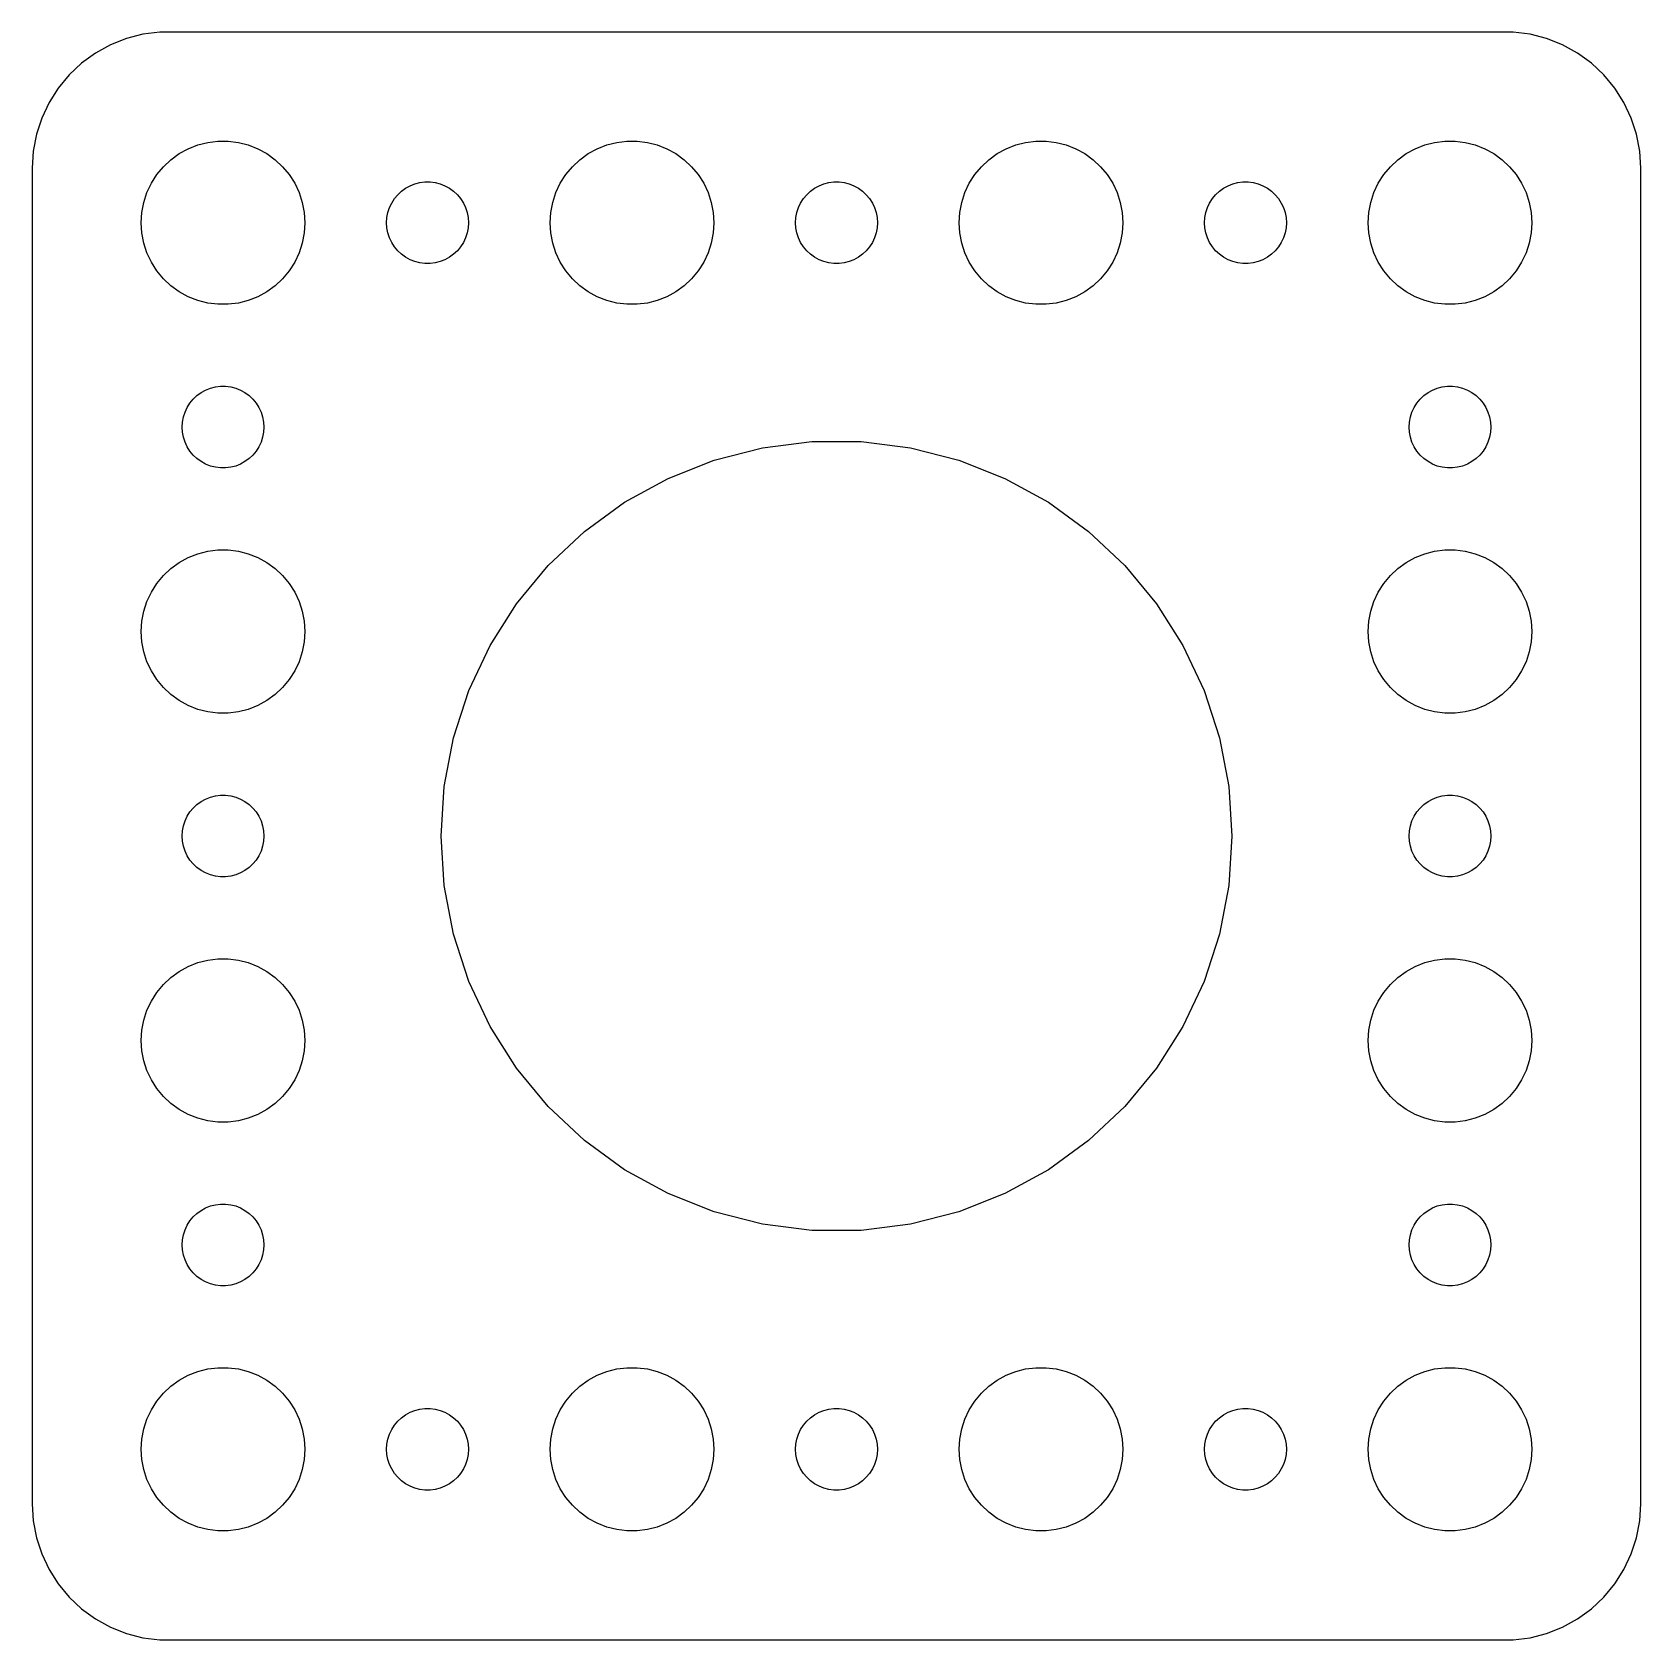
# Model space of a CAD drawing. Header units: metres. Extents: x -29.5 to 29.5, y -29.5 to 29.5.
import ezdxf

# ---------------------------------------------------------------- set-up
doc = ezdxf.new("R2010")
doc.units = ezdxf.units.M

msp = doc.modelspace()

# ---------------------------------------------------------------- linework, layer by layer
for p, q in [((-26.6289, 29.0241), (-27.1791, 28.7216)), ((-26.0451, 29.2553), (-26.6289, 29.0241)), ((-25.4369, 29.4114), (-26.0451, 29.2553)), ((-24.8139, 29.4901), (-25.4369, 29.4114)), ((24.8139, 29.4901), (-24.8139, 29.4901)), ((25.4369, 29.4114), (24.8139, 29.4901)), ((26.0451, 29.2553), (25.4369, 29.4114)), ((26.6289, 29.0241), (26.0451, 29.2553)), ((27.1791, 28.7216), (26.6289, 29.0241)), ((-27.6871, 28.3526), (-28.1448, 27.9227)), ((-27.1791, 28.7216), (-27.6871, 28.3526)), ((27.6871, 28.3526), (27.1791, 28.7216)), ((28.1448, 27.9227), (27.6871, 28.3526)), ((-28.1448, 27.9227), (-28.5451, 27.4389)), ((28.5451, 27.4389), (28.1448, 27.9227)), ((-28.5451, 27.4389), (-28.8815, 26.9088)), ((28.8815, 26.9088), (28.5451, 27.4389)), ((-28.8815, 26.9088), (-29.1489, 26.3406)), ((29.1489, 26.3406), (28.8815, 26.9088)), ((-29.1489, 26.3406), (-29.3429, 25.7434)), ((29.3429, 25.7434), (29.1489, 26.3406)), ((-29.3429, 25.7434), (-29.4606, 25.1267)), ((-23.427, 25.3532), (-23.0621, 25.4469)), ((-23.0621, 25.4469), (-22.6884, 25.4941)), ((-22.6884, 25.4941), (-22.3116, 25.4941)), ((-22.3116, 25.4941), (-21.9379, 25.4469)), ((-21.9379, 25.4469), (-21.5729, 25.3532)), ((-8.42705, 25.3532), (-8.06213, 25.4469)), ((-8.06213, 25.4469), (-7.68837, 25.4941)), ((-7.68837, 25.4941), (-7.31161, 25.4941)), ((-7.31161, 25.4941), (-6.93785, 25.4469)), ((-6.93785, 25.4469), (-6.57294, 25.3532)), ((6.57294, 25.3532), (6.93785, 25.4469)), ((6.93785, 25.4469), (7.31161, 25.4941)), ((7.31161, 25.4941), (7.68837, 25.4941)), ((7.68837, 25.4941), (8.06213, 25.4469)), ((8.06213, 25.4469), (8.42705, 25.3532)), ((21.5729, 25.3532), (21.9379, 25.4469)), ((21.9379, 25.4469), (22.3116, 25.4941)), ((22.3116, 25.4941), (22.6884, 25.4941)), ((22.6884, 25.4941), (23.0621, 25.4469)), ((23.0621, 25.4469), (23.427, 25.3532)), ((29.4606, 25.1267), (29.3429, 25.7434)), ((-29.4606, 25.1267), (-29.5, 24.5)), ((-24.6869, 24.5536), (-24.4123, 24.8115)), ((-24.4123, 24.8115), (-24.1075, 25.033)), ((-24.1075, 25.033), (-23.7773, 25.2145)), ((-23.7773, 25.2145), (-23.427, 25.3532)), ((-21.5729, 25.3532), (-21.2227, 25.2145)), ((-21.2227, 25.2145), (-20.8925, 25.033)), ((-20.8925, 25.033), (-20.5877, 24.8115)), ((-20.5877, 24.8115), (-20.3131, 24.5536)), ((-9.6869, 24.5536), (-9.41226, 24.8115)), ((-9.41226, 24.8115), (-9.10747, 25.033)), ((-9.10747, 25.033), (-8.77733, 25.2145)), ((-8.77733, 25.2145), (-8.42705, 25.3532)), ((-6.57294, 25.3532), (-6.22266, 25.2145)), ((-6.22266, 25.2145), (-5.89252, 25.033)), ((-5.89252, 25.033), (-5.58772, 24.8115)), ((-5.58772, 24.8115), (-5.31308, 24.5536)), ((5.31308, 24.5536), (5.58772, 24.8115)), ((5.58772, 24.8115), (5.89252, 25.033)), ((5.89252, 25.033), (6.22266, 25.2145)), ((6.22266, 25.2145), (6.57294, 25.3532)), ((8.42705, 25.3532), (8.77733, 25.2145)), ((8.77733, 25.2145), (9.10747, 25.033)), ((9.10747, 25.033), (9.41226, 24.8115)), ((9.41226, 24.8115), (9.6869, 24.5536)), ((20.3131, 24.5536), (20.5877, 24.8115)), ((20.5877, 24.8115), (20.8925, 25.033)), ((20.8925, 25.033), (21.2227, 25.2145)), ((21.2227, 25.2145), (21.5729, 25.3532)), ((23.427, 25.3532), (23.7773, 25.2145)), ((23.7773, 25.2145), (24.1075, 25.033)), ((24.1075, 25.033), (24.4123, 24.8115)), ((24.4123, 24.8115), (24.6869, 24.5536)), ((29.5, 24.5), (29.4606, 25.1267)), ((-29.5, 24.5), (-29.5, -24.5)), ((-25.1289, 23.9453), (-24.927, 24.2634)), ((-24.927, 24.2634), (-24.6869, 24.5536)), ((-20.3131, 24.5536), (-20.0729, 24.2634)), ((-20.0729, 24.2634), (-19.8711, 23.9453)), ((-10.1289, 23.9453), (-9.92705, 24.2634)), ((-9.92705, 24.2634), (-9.6869, 24.5536)), ((-5.31308, 24.5536), (-5.07294, 24.2634)), ((-5.07294, 24.2634), (-4.87108, 23.9453)), ((4.87108, 23.9453), (5.07294, 24.2634)), ((5.07294, 24.2634), (5.31308, 24.5536)), ((9.6869, 24.5536), (9.92705, 24.2634)), ((9.92705, 24.2634), (10.1289, 23.9453)), ((19.8711, 23.9453), (20.0729, 24.2634)), ((20.0729, 24.2634), (20.3131, 24.5536)), ((24.6869, 24.5536), (24.927, 24.2634)), ((24.927, 24.2634), (25.1289, 23.9453)), ((29.5, -24.5), (29.5, 24.5)), ((-25.4057, 23.2461), (-25.2893, 23.6044)), ((-25.2893, 23.6044), (-25.1289, 23.9453)), ((-19.8711, 23.9453), (-19.7107, 23.6044)), ((-19.7107, 23.6044), (-19.5942, 23.2461)), ((-16.0934, 23.5268), (-15.9561, 23.6558)), ((-15.9561, 23.6558), (-15.8037, 23.7665)), ((-15.8037, 23.7665), (-15.6387, 23.8572)), ((-15.6387, 23.8572), (-15.4635, 23.9266)), ((-15.4635, 23.9266), (-15.2811, 23.9734)), ((-15.2811, 23.9734), (-15.0942, 23.997)), ((-15.0942, 23.997), (-14.9058, 23.997)), ((-14.9058, 23.997), (-14.7189, 23.9734)), ((-14.7189, 23.9734), (-14.5365, 23.9266)), ((-14.5365, 23.9266), (-14.3613, 23.8572)), ((-14.3613, 23.8572), (-14.1963, 23.7665)), ((-14.1963, 23.7665), (-14.0439, 23.6558)), ((-14.0439, 23.6558), (-13.9065, 23.5268)), ((-10.4057, 23.2461), (-10.2893, 23.6044)), ((-10.2893, 23.6044), (-10.1289, 23.9453)), ((-4.87108, 23.9453), (-4.71066, 23.6044)), ((-4.71066, 23.6044), (-4.59424, 23.2461)), ((-1.09344, 23.5268), (-0.956131, 23.6558)), ((-0.956131, 23.6558), (-0.803726, 23.7665)), ((-0.803726, 23.7665), (-0.638657, 23.8572)), ((-0.638657, 23.8572), (-0.463516, 23.9266)), ((-0.463516, 23.9266), (-0.281067, 23.9734)), ((-0.281067, 23.9734), (-0.094177, 23.997)), ((-0.094177, 23.997), (0.094177, 23.997)), ((0.094177, 23.997), (0.281067, 23.9734)), ((0.281067, 23.9734), (0.463516, 23.9266)), ((0.463516, 23.9266), (0.638657, 23.8572)), ((0.638657, 23.8572), (0.803726, 23.7665)), ((0.803726, 23.7665), (0.956131, 23.6558)), ((0.956131, 23.6558), (1.09344, 23.5268)), ((4.59424, 23.2461), (4.71066, 23.6044)), ((4.71066, 23.6044), (4.87108, 23.9453)), ((10.1289, 23.9453), (10.2893, 23.6044)), ((10.2893, 23.6044), (10.4057, 23.2461)), ((13.9065, 23.5268), (14.0439, 23.6558)), ((14.0439, 23.6558), (14.1963, 23.7665)), ((14.1963, 23.7665), (14.3613, 23.8572)), ((14.3613, 23.8572), (14.5365, 23.9266)), ((14.5365, 23.9266), (14.7189, 23.9734)), ((14.7189, 23.9734), (14.9058, 23.997)), ((14.9058, 23.997), (15.0942, 23.997)), ((15.0942, 23.997), (15.2811, 23.9734)), ((15.2811, 23.9734), (15.4635, 23.9266)), ((15.4635, 23.9266), (15.6387, 23.8572)), ((15.6387, 23.8572), (15.8037, 23.7665)), ((15.8037, 23.7665), (15.9561, 23.6558)), ((15.9561, 23.6558), (16.0934, 23.5268)), ((19.5942, 23.2461), (19.7107, 23.6044)), ((19.7107, 23.6044), (19.8711, 23.9453)), ((25.1289, 23.9453), (25.2893, 23.6044)), ((25.2893, 23.6044), (25.4057, 23.2461)), ((-25.4763, 22.876), (-25.4057, 23.2461)), ((-19.5942, 23.2461), (-19.5237, 22.876)), ((-16.4529, 22.873), (-16.3947, 23.0522)), ((-16.3947, 23.0522), (-16.3145, 23.2226)), ((-16.3145, 23.2226), (-16.2135, 23.3817)), ((-16.2135, 23.3817), (-16.0934, 23.5268)), ((-13.9065, 23.5268), (-13.7865, 23.3817)), ((-13.7865, 23.3817), (-13.6855, 23.2226)), ((-13.6855, 23.2226), (-13.6053, 23.0522)), ((-13.6053, 23.0522), (-13.5471, 22.873)), ((-10.4763, 22.876), (-10.4057, 23.2461)), ((-4.59424, 23.2461), (-4.52365, 22.876)), ((-1.45287, 22.873), (-1.39465, 23.0522)), ((-1.39465, 23.0522), (-1.31445, 23.2226)), ((-1.31445, 23.2226), (-1.21352, 23.3817)), ((-1.21352, 23.3817), (-1.09344, 23.5268)), ((1.09344, 23.5268), (1.21352, 23.3817)), ((1.21352, 23.3817), (1.31445, 23.2226)), ((1.31445, 23.2226), (1.39465, 23.0522)), ((1.39465, 23.0522), (1.45287, 22.873)), ((4.52365, 22.876), (4.59424, 23.2461)), ((10.4057, 23.2461), (10.4763, 22.876)), ((13.5471, 22.873), (13.6053, 23.0522)), ((13.6053, 23.0522), (13.6855, 23.2226)), ((13.6855, 23.2226), (13.7865, 23.3817)), ((13.7865, 23.3817), (13.9065, 23.5268)), ((16.0934, 23.5268), (16.2135, 23.3817)), ((16.2135, 23.3817), (16.3145, 23.2226)), ((16.3145, 23.2226), (16.3947, 23.0522)), ((16.3947, 23.0522), (16.4529, 22.873)), ((19.5237, 22.876), (19.5942, 23.2461)), ((25.4057, 23.2461), (25.4763, 22.876)), ((-25.5, 22.5), (-25.4763, 22.876)), ((-25.4763, 22.124), (-25.5, 22.5)), ((-19.5237, 22.876), (-19.5, 22.5)), ((-19.5, 22.5), (-19.5237, 22.124)), ((-16.5, 22.5), (-16.4882, 22.688)), ((-16.4882, 22.312), (-16.5, 22.5)), ((-16.4882, 22.688), (-16.4529, 22.873)), ((-13.5471, 22.873), (-13.5118, 22.688)), ((-13.5118, 22.688), (-13.5, 22.5)), ((-13.5, 22.5), (-13.5118, 22.312)), ((-10.5, 22.5), (-10.4763, 22.876)), ((-10.4763, 22.124), (-10.5, 22.5)), ((-4.52365, 22.876), (-4.5, 22.5)), ((-4.5, 22.5), (-4.52365, 22.124)), ((-1.5, 22.5), (-1.48816, 22.688)), ((-1.48816, 22.312), (-1.5, 22.5)), ((-1.48816, 22.688), (-1.45287, 22.873)), ((1.45287, 22.873), (1.48816, 22.688)), ((1.48816, 22.688), (1.5, 22.5)), ((1.5, 22.5), (1.48816, 22.312)), ((4.5, 22.5), (4.52365, 22.876)), ((4.52365, 22.124), (4.5, 22.5)), ((10.4763, 22.876), (10.5, 22.5)), ((10.5, 22.5), (10.4763, 22.124)), ((13.5, 22.5), (13.5118, 22.688)), ((13.5118, 22.312), (13.5, 22.5)), ((13.5118, 22.688), (13.5471, 22.873)), ((16.4529, 22.873), (16.4882, 22.688)), ((16.4882, 22.688), (16.5, 22.5)), ((16.5, 22.5), (16.4882, 22.312)), ((19.5, 22.5), (19.5237, 22.876)), ((19.5237, 22.124), (19.5, 22.5)), ((25.4763, 22.876), (25.5, 22.5)), ((25.5, 22.5), (25.4763, 22.124)), ((-25.4057, 21.7539), (-25.4763, 22.124)), ((-19.5237, 22.124), (-19.5942, 21.7539)), ((-16.4529, 22.127), (-16.4882, 22.312)), ((-16.3947, 21.9478), (-16.4529, 22.127)), ((-16.3145, 21.7774), (-16.3947, 21.9478)), ((-13.6053, 21.9478), (-13.6855, 21.7774)), ((-13.5471, 22.127), (-13.6053, 21.9478)), ((-13.5118, 22.312), (-13.5471, 22.127)), ((-10.4057, 21.7539), (-10.4763, 22.124)), ((-4.52365, 22.124), (-4.59424, 21.7539)), ((-1.45287, 22.127), (-1.48816, 22.312)), ((-1.39465, 21.9478), (-1.45287, 22.127)), ((-1.31445, 21.7774), (-1.39465, 21.9478)), ((1.39465, 21.9478), (1.31445, 21.7774)), ((1.45287, 22.127), (1.39465, 21.9478)), ((1.48816, 22.312), (1.45287, 22.127)), ((4.59424, 21.7539), (4.52365, 22.124)), ((10.4763, 22.124), (10.4057, 21.7539)), ((13.5471, 22.127), (13.5118, 22.312)), ((13.6053, 21.9478), (13.5471, 22.127)), ((13.6855, 21.7774), (13.6053, 21.9478)), ((16.3947, 21.9478), (16.3145, 21.7774)), ((16.4529, 22.127), (16.3947, 21.9478)), ((16.4882, 22.312), (16.4529, 22.127)), ((19.5942, 21.7539), (19.5237, 22.124)), ((25.4763, 22.124), (25.4057, 21.7539)), ((-25.2893, 21.3956), (-25.4057, 21.7539)), ((-25.1289, 21.0547), (-25.2893, 21.3956)), ((-19.7107, 21.3956), (-19.8711, 21.0547)), ((-19.5942, 21.7539), (-19.7107, 21.3956)), ((-16.2135, 21.6183), (-16.3145, 21.7774)), ((-16.0934, 21.4732), (-16.2135, 21.6183)), ((-15.9561, 21.3442), (-16.0934, 21.4732)), ((-15.8037, 21.2335), (-15.9561, 21.3442)), ((-14.0439, 21.3442), (-14.1963, 21.2335)), ((-13.9065, 21.4732), (-14.0439, 21.3442)), ((-13.7865, 21.6183), (-13.9065, 21.4732)), ((-13.6855, 21.7774), (-13.7865, 21.6183)), ((-10.2893, 21.3956), (-10.4057, 21.7539)), ((-10.1289, 21.0547), (-10.2893, 21.3956)), ((-4.71066, 21.3956), (-4.87108, 21.0547)), ((-4.59424, 21.7539), (-4.71066, 21.3956)), ((-1.21352, 21.6183), (-1.31445, 21.7774)), ((-1.09344, 21.4732), (-1.21352, 21.6183)), ((-0.956131, 21.3442), (-1.09344, 21.4732)), ((-0.803726, 21.2335), (-0.956131, 21.3442)), ((0.956131, 21.3442), (0.803726, 21.2335)), ((1.09344, 21.4732), (0.956131, 21.3442)), ((1.21352, 21.6183), (1.09344, 21.4732)), ((1.31445, 21.7774), (1.21352, 21.6183)), ((4.71066, 21.3956), (4.59424, 21.7539)), ((4.87108, 21.0547), (4.71066, 21.3956)), ((10.2893, 21.3956), (10.1289, 21.0547)), ((10.4057, 21.7539), (10.2893, 21.3956)), ((13.7865, 21.6183), (13.6855, 21.7774)), ((13.9065, 21.4732), (13.7865, 21.6183)), ((14.0439, 21.3442), (13.9065, 21.4732)), ((14.1963, 21.2335), (14.0439, 21.3442)), ((15.9561, 21.3442), (15.8037, 21.2335)), ((16.0934, 21.4732), (15.9561, 21.3442)), ((16.2135, 21.6183), (16.0934, 21.4732)), ((16.3145, 21.7774), (16.2135, 21.6183)), ((19.7107, 21.3956), (19.5942, 21.7539)), ((19.8711, 21.0547), (19.7107, 21.3956)), ((25.2893, 21.3956), (25.1289, 21.0547)), ((25.4057, 21.7539), (25.2893, 21.3956)), ((-24.927, 20.7366), (-25.1289, 21.0547)), ((-24.6869, 20.4464), (-24.927, 20.7366)), ((-20.0729, 20.7366), (-20.3131, 20.4464)), ((-19.8711, 21.0547), (-20.0729, 20.7366)), ((-15.6387, 21.1427), (-15.8037, 21.2335)), ((-15.4635, 21.0734), (-15.6387, 21.1427)), ((-15.2811, 21.0266), (-15.4635, 21.0734)), ((-15.0942, 21.003), (-15.2811, 21.0266)), ((-14.9058, 21.003), (-15.0942, 21.003)), ((-14.7189, 21.0266), (-14.9058, 21.003)), ((-14.5365, 21.0734), (-14.7189, 21.0266)), ((-14.3613, 21.1427), (-14.5365, 21.0734)), ((-14.1963, 21.2335), (-14.3613, 21.1427)), ((-9.92705, 20.7366), (-10.1289, 21.0547)), ((-9.6869, 20.4464), (-9.92705, 20.7366)), ((-5.07294, 20.7366), (-5.31308, 20.4464)), ((-4.87108, 21.0547), (-5.07294, 20.7366)), ((-0.638657, 21.1427), (-0.803726, 21.2335)), ((-0.463516, 21.0734), (-0.638657, 21.1427)), ((-0.281067, 21.0266), (-0.463516, 21.0734)), ((-0.094177, 21.003), (-0.281067, 21.0266)), ((0.094177, 21.003), (-0.094177, 21.003)), ((0.281067, 21.0266), (0.094177, 21.003)), ((0.463516, 21.0734), (0.281067, 21.0266)), ((0.638657, 21.1427), (0.463516, 21.0734)), ((0.803726, 21.2335), (0.638657, 21.1427)), ((5.07294, 20.7366), (4.87108, 21.0547)), ((5.31308, 20.4464), (5.07294, 20.7366)), ((9.92705, 20.7366), (9.6869, 20.4464)), ((10.1289, 21.0547), (9.92705, 20.7366)), ((14.3613, 21.1427), (14.1963, 21.2335)), ((14.5365, 21.0734), (14.3613, 21.1427)), ((14.7189, 21.0266), (14.5365, 21.0734)), ((14.9058, 21.003), (14.7189, 21.0266)), ((15.0942, 21.003), (14.9058, 21.003)), ((15.2811, 21.0266), (15.0942, 21.003)), ((15.4635, 21.0734), (15.2811, 21.0266)), ((15.6387, 21.1427), (15.4635, 21.0734)), ((15.8037, 21.2335), (15.6387, 21.1427)), ((20.0729, 20.7366), (19.8711, 21.0547)), ((20.3131, 20.4464), (20.0729, 20.7366)), ((24.927, 20.7366), (24.6869, 20.4464)), ((25.1289, 21.0547), (24.927, 20.7366)), ((-24.4123, 20.1884), (-24.6869, 20.4464)), ((-24.1075, 19.967), (-24.4123, 20.1884)), ((-20.5877, 20.1884), (-20.8925, 19.967)), ((-20.3131, 20.4464), (-20.5877, 20.1884)), ((-9.41226, 20.1884), (-9.6869, 20.4464)), ((-9.10747, 19.967), (-9.41226, 20.1884)), ((-5.58772, 20.1884), (-5.89252, 19.967)), ((-5.31308, 20.4464), (-5.58772, 20.1884)), ((5.58772, 20.1884), (5.31308, 20.4464)), ((5.89252, 19.967), (5.58772, 20.1884)), ((9.41226, 20.1884), (9.10747, 19.967)), ((9.6869, 20.4464), (9.41226, 20.1884)), ((20.5877, 20.1884), (20.3131, 20.4464)), ((20.8925, 19.967), (20.5877, 20.1884)), ((24.4123, 20.1884), (24.1075, 19.967)), ((24.6869, 20.4464), (24.4123, 20.1884)), ((-23.7773, 19.7855), (-24.1075, 19.967)), ((-23.427, 19.6468), (-23.7773, 19.7855)), ((-23.0621, 19.5531), (-23.427, 19.6468)), ((-22.6884, 19.5059), (-23.0621, 19.5531)), ((-22.3116, 19.5059), (-22.6884, 19.5059)), ((-21.9379, 19.5531), (-22.3116, 19.5059)), ((-21.5729, 19.6468), (-21.9379, 19.5531)), ((-21.2227, 19.7855), (-21.5729, 19.6468)), ((-20.8925, 19.967), (-21.2227, 19.7855)), ((-8.77733, 19.7855), (-9.10747, 19.967)), ((-8.42705, 19.6468), (-8.77733, 19.7855)), ((-8.06213, 19.5531), (-8.42705, 19.6468)), ((-7.68837, 19.5059), (-8.06213, 19.5531)), ((-7.31161, 19.5059), (-7.68837, 19.5059)), ((-6.93785, 19.5531), (-7.31161, 19.5059)), ((-6.57294, 19.6468), (-6.93785, 19.5531)), ((-6.22266, 19.7855), (-6.57294, 19.6468)), ((-5.89252, 19.967), (-6.22266, 19.7855)), ((6.22266, 19.7855), (5.89252, 19.967)), ((6.57294, 19.6468), (6.22266, 19.7855)), ((6.93785, 19.5531), (6.57294, 19.6468)), ((7.31161, 19.5059), (6.93785, 19.5531)), ((7.68837, 19.5059), (7.31161, 19.5059)), ((8.06213, 19.5531), (7.68837, 19.5059)), ((8.42705, 19.6468), (8.06213, 19.5531)), ((8.77733, 19.7855), (8.42705, 19.6468)), ((9.10747, 19.967), (8.77733, 19.7855)), ((21.2227, 19.7855), (20.8925, 19.967)), ((21.5729, 19.6468), (21.2227, 19.7855)), ((21.9379, 19.5531), (21.5729, 19.6468)), ((22.3116, 19.5059), (21.9379, 19.5531)), ((22.6884, 19.5059), (22.3116, 19.5059)), ((23.0621, 19.5531), (22.6884, 19.5059)), ((23.427, 19.6468), (23.0621, 19.5531)), ((23.7773, 19.7855), (23.427, 19.6468)), ((24.1075, 19.967), (23.7773, 19.7855)), ((-23.7135, 15.8817), (-23.5934, 16.0268)), ((-23.5934, 16.0268), (-23.4561, 16.1558)), ((-23.4561, 16.1558), (-23.3037, 16.2665)), ((-23.3037, 16.2665), (-23.1387, 16.3572)), ((-23.1387, 16.3572), (-22.9635, 16.4266)), ((-22.9635, 16.4266), (-22.7811, 16.4734)), ((-22.7811, 16.4734), (-22.5942, 16.497)), ((-22.5942, 16.497), (-22.4058, 16.497)), ((-22.4058, 16.497), (-22.2189, 16.4734)), ((-22.2189, 16.4734), (-22.0365, 16.4266)), ((-22.0365, 16.4266), (-21.8613, 16.3572)), ((-21.8613, 16.3572), (-21.6963, 16.2665)), ((-21.6963, 16.2665), (-21.5439, 16.1558)), ((-21.5439, 16.1558), (-21.4065, 16.0268)), ((-21.4065, 16.0268), (-21.2865, 15.8817)), ((21.2865, 15.8817), (21.4065, 16.0268)), ((21.4065, 16.0268), (21.5439, 16.1558)), ((21.5439, 16.1558), (21.6963, 16.2665)), ((21.6963, 16.2665), (21.8613, 16.3572)), ((21.8613, 16.3572), (22.0365, 16.4266)), ((22.0365, 16.4266), (22.2189, 16.4734)), ((22.2189, 16.4734), (22.4058, 16.497)), ((22.4058, 16.497), (22.5942, 16.497)), ((22.5942, 16.497), (22.7811, 16.4734)), ((22.7811, 16.4734), (22.9635, 16.4266)), ((22.9635, 16.4266), (23.1387, 16.3572)), ((23.1387, 16.3572), (23.3037, 16.2665)), ((23.3037, 16.2665), (23.4561, 16.1558)), ((23.4561, 16.1558), (23.5934, 16.0268)), ((23.5934, 16.0268), (23.7135, 15.8817)), ((-23.9882, 15.188), (-23.9529, 15.373)), ((-23.9529, 15.373), (-23.8947, 15.5522)), ((-23.8947, 15.5522), (-23.8145, 15.7226)), ((-23.8145, 15.7226), (-23.7135, 15.8817)), ((-21.2865, 15.8817), (-21.1855, 15.7226)), ((-21.1855, 15.7226), (-21.1053, 15.5522)), ((-21.1053, 15.5522), (-21.0471, 15.373)), ((-21.0471, 15.373), (-21.0118, 15.188)), ((21.0118, 15.188), (21.0471, 15.373)), ((21.0471, 15.373), (21.1053, 15.5522)), ((21.1053, 15.5522), (21.1855, 15.7226)), ((21.1855, 15.7226), (21.2865, 15.8817)), ((23.7135, 15.8817), (23.8145, 15.7226)), ((23.8145, 15.7226), (23.8947, 15.5522)), ((23.8947, 15.5522), (23.9529, 15.373)), ((23.9529, 15.373), (23.9882, 15.188)), ((-24, 15), (-23.9882, 15.188)), ((-23.9882, 14.812), (-24, 15)), ((-23.9529, 14.627), (-23.9882, 14.812)), ((-21.0118, 14.812), (-21.0471, 14.627)), ((-21.0118, 15.188), (-21, 15)), ((-21, 15), (-21.0118, 14.812)), ((21, 15), (21.0118, 15.188)), ((21.0118, 14.812), (21, 15)), ((21.0471, 14.627), (21.0118, 14.812)), ((23.9882, 14.812), (23.9529, 14.627)), ((23.9882, 15.188), (24, 15)), ((24, 15), (23.9882, 14.812)), ((-23.8947, 14.4478), (-23.9529, 14.627)), ((-23.8145, 14.2774), (-23.8947, 14.4478)), ((-23.7135, 14.1183), (-23.8145, 14.2774)), ((-21.1855, 14.2774), (-21.2865, 14.1183)), ((-21.1053, 14.4478), (-21.1855, 14.2774)), ((-21.0471, 14.627), (-21.1053, 14.4478)), ((-4.48074, 13.7903), (-2.71703, 14.2432)), ((-2.71703, 14.2432), (-0.910461, 14.4714)), ((-0.910461, 14.4714), (0.910461, 14.4714)), ((0.910461, 14.4714), (2.71703, 14.2432)), ((2.71703, 14.2432), (4.48074, 13.7903)), ((21.1053, 14.4478), (21.0471, 14.627)), ((21.1855, 14.2774), (21.1053, 14.4478)), ((21.2865, 14.1183), (21.1855, 14.2774)), ((23.8145, 14.2774), (23.7135, 14.1183)), ((23.8947, 14.4478), (23.8145, 14.2774)), ((23.9529, 14.627), (23.8947, 14.4478)), ((-23.5934, 13.9732), (-23.7135, 14.1183)), ((-23.4561, 13.8442), (-23.5934, 13.9732)), ((-23.3037, 13.7335), (-23.4561, 13.8442)), ((-23.1387, 13.6427), (-23.3037, 13.7335)), ((-22.9635, 13.5734), (-23.1387, 13.6427)), ((-22.7811, 13.5266), (-22.9635, 13.5734)), ((-22.0365, 13.5734), (-22.2189, 13.5266)), ((-21.8613, 13.6427), (-22.0365, 13.5734)), ((-21.6963, 13.7335), (-21.8613, 13.6427)), ((-21.5439, 13.8442), (-21.6963, 13.7335)), ((-21.4065, 13.9732), (-21.5439, 13.8442)), ((-21.2865, 14.1183), (-21.4065, 13.9732)), ((-6.1738, 13.12), (-4.48074, 13.7903)), ((4.48074, 13.7903), (6.1738, 13.12)), ((21.4065, 13.9732), (21.2865, 14.1183)), ((21.5439, 13.8442), (21.4065, 13.9732)), ((21.6963, 13.7335), (21.5439, 13.8442)), ((21.8613, 13.6427), (21.6963, 13.7335)), ((22.0365, 13.5734), (21.8613, 13.6427)), ((22.2189, 13.5266), (22.0365, 13.5734)), ((22.9635, 13.5734), (22.7811, 13.5266)), ((23.1387, 13.6427), (22.9635, 13.5734)), ((23.3037, 13.7335), (23.1387, 13.6427)), ((23.4561, 13.8442), (23.3037, 13.7335)), ((23.5934, 13.9732), (23.4561, 13.8442)), ((23.7135, 14.1183), (23.5934, 13.9732)), ((-22.5942, 13.5029), (-22.7811, 13.5266)), ((-22.4058, 13.5029), (-22.5942, 13.5029)), ((-22.2189, 13.5266), (-22.4058, 13.5029)), ((-7.76949, 12.2428), (-6.1738, 13.12)), ((6.1738, 13.12), (7.76949, 12.2428)), ((22.4058, 13.5029), (22.2189, 13.5266)), ((22.5942, 13.5029), (22.4058, 13.5029)), ((22.7811, 13.5266), (22.5942, 13.5029)), ((-9.24265, 11.1724), (-7.76949, 12.2428)), ((7.76949, 12.2428), (9.24265, 11.1724)), ((-10.57, 9.92592), (-9.24265, 11.1724)), ((9.24265, 11.1724), (10.57, 9.92592)), ((-24.4123, 9.81154), (-24.1075, 10.033)), ((-24.1075, 10.033), (-23.7773, 10.2145)), ((-23.7773, 10.2145), (-23.427, 10.3532)), ((-23.427, 10.3532), (-23.0621, 10.4469)), ((-23.0621, 10.4469), (-22.6884, 10.4941)), ((-22.6884, 10.4941), (-22.3116, 10.4941)), ((-22.3116, 10.4941), (-21.9379, 10.4469)), ((-21.9379, 10.4469), (-21.5729, 10.3532)), ((-21.5729, 10.3532), (-21.2227, 10.2145)), ((-21.2227, 10.2145), (-20.8925, 10.033)), ((-20.8925, 10.033), (-20.5877, 9.81154)), ((20.5877, 9.81154), (20.8925, 10.033)), ((20.8925, 10.033), (21.2227, 10.2145)), ((21.2227, 10.2145), (21.5729, 10.3532)), ((21.5729, 10.3532), (21.9379, 10.4469)), ((21.9379, 10.4469), (22.3116, 10.4941)), ((22.3116, 10.4941), (22.6884, 10.4941)), ((22.6884, 10.4941), (23.0621, 10.4469)), ((23.0621, 10.4469), (23.427, 10.3532)), ((23.427, 10.3532), (23.7773, 10.2145)), ((23.7773, 10.2145), (24.1075, 10.033)), ((24.1075, 10.033), (24.4123, 9.81154)), ((-24.927, 9.26335), (-24.6869, 9.55363)), ((-24.6869, 9.55363), (-24.4123, 9.81154)), ((-20.5877, 9.81154), (-20.3131, 9.55363)), ((-20.3131, 9.55363), (-20.0729, 9.26335)), ((-11.7307, 8.52287), (-10.57, 9.92592)), ((10.57, 9.92592), (11.7307, 8.52287)), ((20.0729, 9.26335), (20.3131, 9.55363)), ((20.3131, 9.55363), (20.5877, 9.81154)), ((24.4123, 9.81154), (24.6869, 9.55363)), ((24.6869, 9.55363), (24.927, 9.26335)), ((-25.2893, 8.60437), (-25.1289, 8.94525)), ((-25.1289, 8.94525), (-24.927, 9.26335)), ((-20.0729, 9.26335), (-19.8711, 8.94525)), ((-19.8711, 8.94525), (-19.7107, 8.60437)), ((19.7107, 8.60437), (19.8711, 8.94525)), ((19.8711, 8.94525), (20.0729, 9.26335)), ((24.927, 9.26335), (25.1289, 8.94525)), ((25.1289, 8.94525), (25.2893, 8.60437)), ((-25.4057, 8.24606), (-25.2893, 8.60437)), ((-19.7107, 8.60437), (-19.5942, 8.24606)), ((-12.7064, 6.98543), (-11.7307, 8.52287)), ((11.7307, 8.52287), (12.7064, 6.98543)), ((19.5942, 8.24606), (19.7107, 8.60437)), ((25.2893, 8.60437), (25.4057, 8.24606)), ((-25.5, 7.5), (-25.4763, 7.87599)), ((-25.4763, 7.87599), (-25.4057, 8.24606)), ((-19.5942, 8.24606), (-19.5237, 7.87599)), ((-19.5237, 7.87599), (-19.5, 7.5)), ((19.5, 7.5), (19.5237, 7.87599)), ((19.5237, 7.87599), (19.5942, 8.24606)), ((25.4057, 8.24606), (25.4763, 7.87599)), ((25.4763, 7.87599), (25.5, 7.5)), ((-25.4763, 7.12399), (-25.5, 7.5)), ((-25.4057, 6.75392), (-25.4763, 7.12399)), ((-19.5237, 7.12399), (-19.5942, 6.75392)), ((-19.5, 7.5), (-19.5237, 7.12399)), ((19.5237, 7.12399), (19.5, 7.5)), ((19.5942, 6.75392), (19.5237, 7.12399)), ((25.4763, 7.12399), (25.4057, 6.75392)), ((25.5, 7.5), (25.4763, 7.12399)), ((-25.2893, 6.39561), (-25.4057, 6.75392)), ((-19.5942, 6.75392), (-19.7107, 6.39561)), ((-13.4818, 5.3378), (-12.7064, 6.98543)), ((12.7064, 6.98543), (13.4818, 5.3378)), ((19.7107, 6.39561), (19.5942, 6.75392)), ((25.4057, 6.75392), (25.2893, 6.39561)), ((-25.1289, 6.05473), (-25.2893, 6.39561)), ((-24.927, 5.73663), (-25.1289, 6.05473)), ((-19.8711, 6.05473), (-20.0729, 5.73663)), ((-19.7107, 6.39561), (-19.8711, 6.05473)), ((19.8711, 6.05473), (19.7107, 6.39561)), ((20.0729, 5.73663), (19.8711, 6.05473)), ((25.1289, 6.05473), (24.927, 5.73663)), ((25.2893, 6.39561), (25.1289, 6.05473)), ((-24.6869, 5.44635), (-24.927, 5.73663)), ((-24.4123, 5.18845), (-24.6869, 5.44635)), ((-20.3131, 5.44635), (-20.5877, 5.18845)), ((-20.0729, 5.73663), (-20.3131, 5.44635)), ((-14.0444, 3.606), (-13.4818, 5.3378)), ((13.4818, 5.3378), (14.0444, 3.606)), ((20.3131, 5.44635), (20.0729, 5.73663)), ((20.5877, 5.18845), (20.3131, 5.44635)), ((24.6869, 5.44635), (24.4123, 5.18845)), ((24.927, 5.73663), (24.6869, 5.44635)), ((-24.1075, 4.96701), (-24.4123, 5.18845)), ((-23.7773, 4.78551), (-24.1075, 4.96701)), ((-23.427, 4.64682), (-23.7773, 4.78551)), ((-21.2227, 4.78551), (-21.5729, 4.64682)), ((-20.8925, 4.96701), (-21.2227, 4.78551)), ((-20.5877, 5.18845), (-20.8925, 4.96701)), ((20.8925, 4.96701), (20.5877, 5.18845)), ((21.2227, 4.78551), (20.8925, 4.96701)), ((21.5729, 4.64682), (21.2227, 4.78551)), ((23.7773, 4.78551), (23.427, 4.64682)), ((24.1075, 4.96701), (23.7773, 4.78551)), ((24.4123, 5.18845), (24.1075, 4.96701)), ((-23.0621, 4.55313), (-23.427, 4.64682)), ((-22.6884, 4.50591), (-23.0621, 4.55313)), ((-22.3116, 4.50591), (-22.6884, 4.50591)), ((-21.9379, 4.55313), (-22.3116, 4.50591)), ((-21.5729, 4.64682), (-21.9379, 4.55313)), ((21.9379, 4.55313), (21.5729, 4.64682)), ((22.3116, 4.50591), (21.9379, 4.55313)), ((22.6884, 4.50591), (22.3116, 4.50591)), ((23.0621, 4.55313), (22.6884, 4.50591)), ((23.427, 4.64682), (23.0621, 4.55313)), ((-14.3857, 1.81732), (-14.0444, 3.606)), ((14.0444, 3.606), (14.3857, 1.81732)), ((-14.5, 0), (-14.3857, 1.81732)), ((14.3857, 1.81732), (14.5, 0)), ((-23.4561, 1.15576), (-23.3037, 1.26648)), ((-23.3037, 1.26648), (-23.1387, 1.35724)), ((-23.1387, 1.35724), (-22.9635, 1.42657)), ((-22.9635, 1.42657), (-22.7811, 1.47342)), ((-22.7811, 1.47342), (-22.5942, 1.49704)), ((-22.5942, 1.49704), (-22.4058, 1.49704)), ((-22.4058, 1.49704), (-22.2189, 1.47342)), ((-22.2189, 1.47342), (-22.0365, 1.42657)), ((-22.0365, 1.42657), (-21.8613, 1.35724)), ((-21.8613, 1.35724), (-21.6963, 1.26648)), ((-21.6963, 1.26648), (-21.5439, 1.15576)), ((21.5439, 1.15576), (21.6963, 1.26648)), ((21.6963, 1.26648), (21.8613, 1.35724)), ((21.8613, 1.35724), (22.0365, 1.42657)), ((22.0365, 1.42657), (22.2189, 1.47342)), ((22.2189, 1.47342), (22.4058, 1.49704)), ((22.4058, 1.49704), (22.5942, 1.49704)), ((22.5942, 1.49704), (22.7811, 1.47342)), ((22.7811, 1.47342), (22.9635, 1.42657)), ((22.9635, 1.42657), (23.1387, 1.35724)), ((23.1387, 1.35724), (23.3037, 1.26648)), ((23.3037, 1.26648), (23.4561, 1.15576)), ((-23.8947, 0.552185), (-23.8145, 0.722626)), ((-23.8145, 0.722626), (-23.7135, 0.881668)), ((-23.7135, 0.881668), (-23.5934, 1.02681)), ((-23.5934, 1.02681), (-23.4561, 1.15576)), ((-21.5439, 1.15576), (-21.4065, 1.02681)), ((-21.4065, 1.02681), (-21.2865, 0.881668)), ((-21.2865, 0.881668), (-21.1855, 0.722626)), ((-21.1855, 0.722626), (-21.1053, 0.552185)), ((21.1053, 0.552185), (21.1855, 0.722626)), ((21.1855, 0.722626), (21.2865, 0.881668)), ((21.2865, 0.881668), (21.4065, 1.02681)), ((21.4065, 1.02681), (21.5439, 1.15576)), ((23.4561, 1.15576), (23.5934, 1.02681)), ((23.5934, 1.02681), (23.7135, 0.881668)), ((23.7135, 0.881668), (23.8145, 0.722626)), ((23.8145, 0.722626), (23.8947, 0.552185)), ((-24, 0), (-23.9882, 0.187988)), ((-23.9882, -0.187988), (-24, 0)), ((-23.9882, 0.187988), (-23.9529, 0.373032)), ((-23.9529, 0.373032), (-23.8947, 0.552185)), ((-21.1053, 0.552185), (-21.0471, 0.373032)), ((-21.0471, 0.373032), (-21.0118, 0.187988)), ((-21.0118, 0.187988), (-21, 0)), ((-21, 0), (-21.0118, -0.187988)), ((-14.3857, -1.81732), (-14.5, 0)), ((14.5, 0), (14.3857, -1.81732)), ((21, 0), (21.0118, 0.187988)), ((21.0118, -0.187988), (21, 0)), ((21.0118, 0.187988), (21.0471, 0.373032)), ((21.0471, 0.373032), (21.1053, 0.552185)), ((23.8947, 0.552185), (23.9529, 0.373032)), ((23.9529, 0.373032), (23.9882, 0.187988)), ((23.9882, 0.187988), (24, 0)), ((24, 0), (23.9882, -0.187988)), ((-23.9529, -0.373032), (-23.9882, -0.187988)), ((-23.8947, -0.552185), (-23.9529, -0.373032)), ((-23.8145, -0.722626), (-23.8947, -0.552185)), ((-21.1053, -0.552185), (-21.1855, -0.722626)), ((-21.0471, -0.373032), (-21.1053, -0.552185)), ((-21.0118, -0.187988), (-21.0471, -0.373032)), ((21.0471, -0.373032), (21.0118, -0.187988)), ((21.1053, -0.552185), (21.0471, -0.373032)), ((21.1855, -0.722626), (21.1053, -0.552185)), ((23.8947, -0.552185), (23.8145, -0.722626)), ((23.9529, -0.373032), (23.8947, -0.552185)), ((23.9882, -0.187988), (23.9529, -0.373032)), ((-23.7135, -0.881668), (-23.8145, -0.722626)), ((-23.5934, -1.02681), (-23.7135, -0.881668)), ((-23.4561, -1.15576), (-23.5934, -1.02681)), ((-23.3037, -1.26648), (-23.4561, -1.15576)), ((-21.5439, -1.15576), (-21.6963, -1.26648)), ((-21.4065, -1.02681), (-21.5439, -1.15576)), ((-21.2865, -0.881668), (-21.4065, -1.02681)), ((-21.1855, -0.722626), (-21.2865, -0.881668)), ((21.2865, -0.881668), (21.1855, -0.722626)), ((21.4065, -1.02681), (21.2865, -0.881668)), ((21.5439, -1.15576), (21.4065, -1.02681)), ((21.6963, -1.26648), (21.5439, -1.15576)), ((23.4561, -1.15576), (23.3037, -1.26648)), ((23.5934, -1.02681), (23.4561, -1.15576)), ((23.7135, -0.881668), (23.5934, -1.02681)), ((23.8145, -0.722626), (23.7135, -0.881668)), ((-23.1387, -1.35724), (-23.3037, -1.26648)), ((-22.9635, -1.42657), (-23.1387, -1.35724)), ((-22.7811, -1.47342), (-22.9635, -1.42657)), ((-22.5942, -1.49704), (-22.7811, -1.47342)), ((-22.4058, -1.49704), (-22.5942, -1.49704)), ((-22.2189, -1.47342), (-22.4058, -1.49704)), ((-22.0365, -1.42657), (-22.2189, -1.47342)), ((-21.8613, -1.35724), (-22.0365, -1.42657)), ((-21.6963, -1.26648), (-21.8613, -1.35724)), ((21.8613, -1.35724), (21.6963, -1.26648)), ((22.0365, -1.42657), (21.8613, -1.35724)), ((22.2189, -1.47342), (22.0365, -1.42657)), ((22.4058, -1.49704), (22.2189, -1.47342)), ((22.5942, -1.49704), (22.4058, -1.49704)), ((22.7811, -1.47342), (22.5942, -1.49704)), ((22.9635, -1.42657), (22.7811, -1.47342)), ((23.1387, -1.35724), (22.9635, -1.42657)), ((23.3037, -1.26648), (23.1387, -1.35724)), ((-14.0444, -3.606), (-14.3857, -1.81732)), ((14.3857, -1.81732), (14.0444, -3.606)), ((-13.4818, -5.3378), (-14.0444, -3.606)), ((14.0444, -3.606), (13.4818, -5.3378)), ((-23.7773, -4.78551), (-23.427, -4.64682)), ((-23.427, -4.64682), (-23.0621, -4.55313)), ((-23.0621, -4.55313), (-22.6884, -4.50591)), ((-22.6884, -4.50591), (-22.3116, -4.50591)), ((-22.3116, -4.50591), (-21.9379, -4.55313)), ((-21.9379, -4.55313), (-21.5729, -4.64682)), ((-21.5729, -4.64682), (-21.2227, -4.78551)), ((21.2227, -4.78551), (21.5729, -4.64682)), ((21.5729, -4.64682), (21.9379, -4.55313)), ((21.9379, -4.55313), (22.3116, -4.50591)), ((22.3116, -4.50591), (22.6884, -4.50591)), ((22.6884, -4.50591), (23.0621, -4.55313)), ((23.0621, -4.55313), (23.427, -4.64682)), ((23.427, -4.64682), (23.7773, -4.78551)), ((-24.6869, -5.44635), (-24.4123, -5.18845)), ((-24.4123, -5.18845), (-24.1075, -4.96701)), ((-24.1075, -4.96701), (-23.7773, -4.78551)), ((-21.2227, -4.78551), (-20.8925, -4.96701)), ((-20.8925, -4.96701), (-20.5877, -5.18845)), ((-20.5877, -5.18845), (-20.3131, -5.44635)), ((20.3131, -5.44635), (20.5877, -5.18845)), ((20.5877, -5.18845), (20.8925, -4.96701)), ((20.8925, -4.96701), (21.2227, -4.78551)), ((23.7773, -4.78551), (24.1075, -4.96701)), ((24.1075, -4.96701), (24.4123, -5.18845)), ((24.4123, -5.18845), (24.6869, -5.44635)), ((-25.1289, -6.05473), (-24.927, -5.73663)), ((-24.927, -5.73663), (-24.6869, -5.44635)), ((-20.3131, -5.44635), (-20.0729, -5.73663)), ((-20.0729, -5.73663), (-19.8711, -6.05473)), ((-12.7064, -6.98543), (-13.4818, -5.3378)), ((13.4818, -5.3378), (12.7064, -6.98543)), ((19.8711, -6.05473), (20.0729, -5.73663)), ((20.0729, -5.73663), (20.3131, -5.44635)), ((24.6869, -5.44635), (24.927, -5.73663)), ((24.927, -5.73663), (25.1289, -6.05473)), ((-25.4057, -6.75392), (-25.2893, -6.39561)), ((-25.2893, -6.39561), (-25.1289, -6.05473)), ((-19.8711, -6.05473), (-19.7107, -6.39561)), ((-19.7107, -6.39561), (-19.5942, -6.75392)), ((19.5942, -6.75392), (19.7107, -6.39561)), ((19.7107, -6.39561), (19.8711, -6.05473)), ((25.1289, -6.05473), (25.2893, -6.39561)), ((25.2893, -6.39561), (25.4057, -6.75392)), ((-25.4763, -7.12399), (-25.4057, -6.75392)), ((-19.5942, -6.75392), (-19.5237, -7.12399)), ((-11.7307, -8.52287), (-12.7064, -6.98543)), ((12.7064, -6.98543), (11.7307, -8.52287)), ((19.5237, -7.12399), (19.5942, -6.75392)), ((25.4057, -6.75392), (25.4763, -7.12399)), ((-25.5, -7.5), (-25.4763, -7.12399)), ((-25.4763, -7.87599), (-25.5, -7.5)), ((-19.5237, -7.12399), (-19.5, -7.5)), ((-19.5, -7.5), (-19.5237, -7.87599)), ((19.5, -7.5), (19.5237, -7.12399)), ((19.5237, -7.87599), (19.5, -7.5)), ((25.4763, -7.12399), (25.5, -7.5)), ((25.5, -7.5), (25.4763, -7.87599)), ((-25.4057, -8.24606), (-25.4763, -7.87599)), ((-25.2893, -8.60437), (-25.4057, -8.24606)), ((-19.5942, -8.24606), (-19.7107, -8.60437)), ((-19.5237, -7.87599), (-19.5942, -8.24606)), ((19.5942, -8.24606), (19.5237, -7.87599)), ((19.7107, -8.60437), (19.5942, -8.24606)), ((25.4057, -8.24606), (25.2893, -8.60437)), ((25.4763, -7.87599), (25.4057, -8.24606)), ((-25.1289, -8.94525), (-25.2893, -8.60437)), ((-19.7107, -8.60437), (-19.8711, -8.94525)), ((-10.57, -9.92592), (-11.7307, -8.52287)), ((11.7307, -8.52287), (10.57, -9.92592)), ((19.8711, -8.94525), (19.7107, -8.60437)), ((25.2893, -8.60437), (25.1289, -8.94525)), ((-24.927, -9.26335), (-25.1289, -8.94525)), ((-24.6869, -9.55363), (-24.927, -9.26335)), ((-20.0729, -9.26335), (-20.3131, -9.55363)), ((-19.8711, -8.94525), (-20.0729, -9.26335)), ((20.0729, -9.26335), (19.8711, -8.94525)), ((20.3131, -9.55363), (20.0729, -9.26335)), ((24.927, -9.26335), (24.6869, -9.55363)), ((25.1289, -8.94525), (24.927, -9.26335)), ((-24.4123, -9.81154), (-24.6869, -9.55363)), ((-24.1075, -10.033), (-24.4123, -9.81154)), ((-20.5877, -9.81154), (-20.8925, -10.033)), ((-20.3131, -9.55363), (-20.5877, -9.81154)), ((-9.24265, -11.1724), (-10.57, -9.92592)), ((10.57, -9.92592), (9.24265, -11.1724)), ((20.5877, -9.81154), (20.3131, -9.55363)), ((20.8925, -10.033), (20.5877, -9.81154)), ((24.4123, -9.81154), (24.1075, -10.033)), ((24.6869, -9.55363), (24.4123, -9.81154)), ((-23.7773, -10.2145), (-24.1075, -10.033)), ((-23.427, -10.3532), (-23.7773, -10.2145)), ((-23.0621, -10.4469), (-23.427, -10.3532)), ((-22.6884, -10.4941), (-23.0621, -10.4469)), ((-22.3116, -10.4941), (-22.6884, -10.4941)), ((-21.9379, -10.4469), (-22.3116, -10.4941)), ((-21.5729, -10.3532), (-21.9379, -10.4469)), ((-21.2227, -10.2145), (-21.5729, -10.3532)), ((-20.8925, -10.033), (-21.2227, -10.2145)), ((21.2227, -10.2145), (20.8925, -10.033)), ((21.5729, -10.3532), (21.2227, -10.2145)), ((21.9379, -10.4469), (21.5729, -10.3532)), ((22.3116, -10.4941), (21.9379, -10.4469)), ((22.6884, -10.4941), (22.3116, -10.4941)), ((23.0621, -10.4469), (22.6884, -10.4941)), ((23.427, -10.3532), (23.0621, -10.4469)), ((23.7773, -10.2145), (23.427, -10.3532)), ((24.1075, -10.033), (23.7773, -10.2145)), ((-7.76949, -12.2428), (-9.24265, -11.1724)), ((9.24265, -11.1724), (7.76949, -12.2428)), ((-6.1738, -13.12), (-7.76949, -12.2428)), ((7.76949, -12.2428), (6.1738, -13.12)), ((-22.9635, -13.5734), (-22.7811, -13.5266)), ((-22.7811, -13.5266), (-22.5942, -13.5029)), ((-22.5942, -13.5029), (-22.4058, -13.5029)), ((-22.4058, -13.5029), (-22.2189, -13.5266)), ((-22.2189, -13.5266), (-22.0365, -13.5734)), ((-4.48074, -13.7903), (-6.1738, -13.12)), ((6.1738, -13.12), (4.48074, -13.7903)), ((22.0365, -13.5734), (22.2189, -13.5266)), ((22.2189, -13.5266), (22.4058, -13.5029)), ((22.4058, -13.5029), (22.5942, -13.5029)), ((22.5942, -13.5029), (22.7811, -13.5266)), ((22.7811, -13.5266), (22.9635, -13.5734)), ((-23.8145, -14.2774), (-23.7135, -14.1183)), ((-23.7135, -14.1183), (-23.5934, -13.9732)), ((-23.5934, -13.9732), (-23.4561, -13.8442)), ((-23.4561, -13.8442), (-23.3037, -13.7335)), ((-23.3037, -13.7335), (-23.1387, -13.6427)), ((-23.1387, -13.6427), (-22.9635, -13.5734)), ((-22.0365, -13.5734), (-21.8613, -13.6427)), ((-21.8613, -13.6427), (-21.6963, -13.7335)), ((-21.6963, -13.7335), (-21.5439, -13.8442)), ((-21.5439, -13.8442), (-21.4065, -13.9732)), ((-21.4065, -13.9732), (-21.2865, -14.1183)), ((-21.2865, -14.1183), (-21.1855, -14.2774)), ((-2.71703, -14.2432), (-4.48074, -13.7903)), ((4.48074, -13.7903), (2.71703, -14.2432)), ((21.1855, -14.2774), (21.2865, -14.1183)), ((21.2865, -14.1183), (21.4065, -13.9732)), ((21.4065, -13.9732), (21.5439, -13.8442)), ((21.5439, -13.8442), (21.6963, -13.7335)), ((21.6963, -13.7335), (21.8613, -13.6427)), ((21.8613, -13.6427), (22.0365, -13.5734)), ((22.9635, -13.5734), (23.1387, -13.6427)), ((23.1387, -13.6427), (23.3037, -13.7335)), ((23.3037, -13.7335), (23.4561, -13.8442)), ((23.4561, -13.8442), (23.5934, -13.9732)), ((23.5934, -13.9732), (23.7135, -14.1183)), ((23.7135, -14.1183), (23.8145, -14.2774)), ((-23.9882, -14.812), (-23.9529, -14.627)), ((-23.9529, -14.627), (-23.8947, -14.4478)), ((-23.8947, -14.4478), (-23.8145, -14.2774)), ((-21.1855, -14.2774), (-21.1053, -14.4478)), ((-21.1053, -14.4478), (-21.0471, -14.627)), ((-21.0471, -14.627), (-21.0118, -14.812)), ((-0.910461, -14.4714), (-2.71703, -14.2432)), ((0.910461, -14.4714), (-0.910461, -14.4714)), ((2.71703, -14.2432), (0.910461, -14.4714)), ((21.0118, -14.812), (21.0471, -14.627)), ((21.0471, -14.627), (21.1053, -14.4478)), ((21.1053, -14.4478), (21.1855, -14.2774)), ((23.8145, -14.2774), (23.8947, -14.4478)), ((23.8947, -14.4478), (23.9529, -14.627)), ((23.9529, -14.627), (23.9882, -14.812)), ((-24, -15), (-23.9882, -14.812)), ((-23.9882, -15.188), (-24, -15)), ((-23.9529, -15.373), (-23.9882, -15.188)), ((-21.0118, -15.188), (-21.0471, -15.373)), ((-21.0118, -14.812), (-21, -15)), ((-21, -15), (-21.0118, -15.188)), ((21, -15), (21.0118, -14.812)), ((21.0118, -15.188), (21, -15)), ((21.0471, -15.373), (21.0118, -15.188)), ((23.9882, -15.188), (23.9529, -15.373)), ((23.9882, -14.812), (24, -15)), ((24, -15), (23.9882, -15.188)), ((-23.8947, -15.5522), (-23.9529, -15.373)), ((-23.8145, -15.7226), (-23.8947, -15.5522)), ((-23.7135, -15.8817), (-23.8145, -15.7226)), ((-23.5934, -16.0268), (-23.7135, -15.8817)), ((-21.2865, -15.8817), (-21.4065, -16.0268)), ((-21.1855, -15.7226), (-21.2865, -15.8817)), ((-21.1053, -15.5522), (-21.1855, -15.7226)), ((-21.0471, -15.373), (-21.1053, -15.5522)), ((21.1053, -15.5522), (21.0471, -15.373)), ((21.1855, -15.7226), (21.1053, -15.5522)), ((21.2865, -15.8817), (21.1855, -15.7226)), ((21.4065, -16.0268), (21.2865, -15.8817)), ((23.7135, -15.8817), (23.5934, -16.0268)), ((23.8145, -15.7226), (23.7135, -15.8817)), ((23.8947, -15.5522), (23.8145, -15.7226)), ((23.9529, -15.373), (23.8947, -15.5522)), ((-23.4561, -16.1558), (-23.5934, -16.0268)), ((-23.3037, -16.2665), (-23.4561, -16.1558)), ((-23.1387, -16.3572), (-23.3037, -16.2665)), ((-22.9635, -16.4266), (-23.1387, -16.3572)), ((-22.7811, -16.4734), (-22.9635, -16.4266)), ((-22.5942, -16.497), (-22.7811, -16.4734)), ((-22.4058, -16.497), (-22.5942, -16.497)), ((-22.2189, -16.4734), (-22.4058, -16.497)), ((-22.0365, -16.4266), (-22.2189, -16.4734)), ((-21.8613, -16.3572), (-22.0365, -16.4266)), ((-21.6963, -16.2665), (-21.8613, -16.3572)), ((-21.5439, -16.1558), (-21.6963, -16.2665)), ((-21.4065, -16.0268), (-21.5439, -16.1558)), ((21.5439, -16.1558), (21.4065, -16.0268)), ((21.6963, -16.2665), (21.5439, -16.1558)), ((21.8613, -16.3572), (21.6963, -16.2665)), ((22.0365, -16.4266), (21.8613, -16.3572)), ((22.2189, -16.4734), (22.0365, -16.4266)), ((22.4058, -16.497), (22.2189, -16.4734)), ((22.5942, -16.497), (22.4058, -16.497)), ((22.7811, -16.4734), (22.5942, -16.497)), ((22.9635, -16.4266), (22.7811, -16.4734)), ((23.1387, -16.3572), (22.9635, -16.4266)), ((23.3037, -16.2665), (23.1387, -16.3572)), ((23.4561, -16.1558), (23.3037, -16.2665)), ((23.5934, -16.0268), (23.4561, -16.1558)), ((-24.4123, -20.1884), (-24.1075, -19.967)), ((-24.1075, -19.967), (-23.7773, -19.7855)), ((-23.7773, -19.7855), (-23.427, -19.6468)), ((-23.427, -19.6468), (-23.0621, -19.5531)), ((-23.0621, -19.5531), (-22.6884, -19.5059)), ((-22.6884, -19.5059), (-22.3116, -19.5059)), ((-22.3116, -19.5059), (-21.9379, -19.5531)), ((-21.9379, -19.5531), (-21.5729, -19.6468)), ((-21.5729, -19.6468), (-21.2227, -19.7855)), ((-21.2227, -19.7855), (-20.8925, -19.967)), ((-20.8925, -19.967), (-20.5877, -20.1884)), ((-9.41226, -20.1884), (-9.10747, -19.967)), ((-9.10747, -19.967), (-8.77733, -19.7855)), ((-8.77733, -19.7855), (-8.42705, -19.6468)), ((-8.42705, -19.6468), (-8.06213, -19.5531)), ((-8.06213, -19.5531), (-7.68837, -19.5059)), ((-7.68837, -19.5059), (-7.31161, -19.5059)), ((-7.31161, -19.5059), (-6.93785, -19.5531)), ((-6.93785, -19.5531), (-6.57294, -19.6468)), ((-6.57294, -19.6468), (-6.22266, -19.7855)), ((-6.22266, -19.7855), (-5.89252, -19.967)), ((-5.89252, -19.967), (-5.58772, -20.1884)), ((5.58772, -20.1884), (5.89252, -19.967)), ((5.89252, -19.967), (6.22266, -19.7855)), ((6.22266, -19.7855), (6.57294, -19.6468)), ((6.57294, -19.6468), (6.93785, -19.5531)), ((6.93785, -19.5531), (7.31161, -19.5059)), ((7.31161, -19.5059), (7.68837, -19.5059)), ((7.68837, -19.5059), (8.06213, -19.5531)), ((8.06213, -19.5531), (8.42705, -19.6468)), ((8.42705, -19.6468), (8.77733, -19.7855)), ((8.77733, -19.7855), (9.10747, -19.967)), ((9.10747, -19.967), (9.41226, -20.1884)), ((20.5877, -20.1884), (20.8925, -19.967)), ((20.8925, -19.967), (21.2227, -19.7855)), ((21.2227, -19.7855), (21.5729, -19.6468)), ((21.5729, -19.6468), (21.9379, -19.5531)), ((21.9379, -19.5531), (22.3116, -19.5059)), ((22.3116, -19.5059), (22.6884, -19.5059)), ((22.6884, -19.5059), (23.0621, -19.5531)), ((23.0621, -19.5531), (23.427, -19.6468)), ((23.427, -19.6468), (23.7773, -19.7855)), ((23.7773, -19.7855), (24.1075, -19.967)), ((24.1075, -19.967), (24.4123, -20.1884)), ((-24.927, -20.7366), (-24.6869, -20.4464)), ((-24.6869, -20.4464), (-24.4123, -20.1884)), ((-20.5877, -20.1884), (-20.3131, -20.4464)), ((-20.3131, -20.4464), (-20.0729, -20.7366)), ((-9.92705, -20.7366), (-9.6869, -20.4464)), ((-9.6869, -20.4464), (-9.41226, -20.1884)), ((-5.58772, -20.1884), (-5.31308, -20.4464)), ((-5.31308, -20.4464), (-5.07294, -20.7366)), ((5.07294, -20.7366), (5.31308, -20.4464)), ((5.31308, -20.4464), (5.58772, -20.1884)), ((9.41226, -20.1884), (9.6869, -20.4464)), ((9.6869, -20.4464), (9.92705, -20.7366)), ((20.0729, -20.7366), (20.3131, -20.4464)), ((20.3131, -20.4464), (20.5877, -20.1884)), ((24.4123, -20.1884), (24.6869, -20.4464)), ((24.6869, -20.4464), (24.927, -20.7366)), ((-25.2893, -21.3956), (-25.1289, -21.0547)), ((-25.1289, -21.0547), (-24.927, -20.7366)), ((-20.0729, -20.7366), (-19.8711, -21.0547)), ((-19.8711, -21.0547), (-19.7107, -21.3956)), ((-15.9561, -21.3442), (-15.8037, -21.2335)), ((-15.8037, -21.2335), (-15.6387, -21.1427)), ((-15.6387, -21.1427), (-15.4635, -21.0734)), ((-15.4635, -21.0734), (-15.2811, -21.0266)), ((-15.2811, -21.0266), (-15.0942, -21.003)), ((-15.0942, -21.003), (-14.9058, -21.003)), ((-14.9058, -21.003), (-14.7189, -21.0266)), ((-14.7189, -21.0266), (-14.5365, -21.0734)), ((-14.5365, -21.0734), (-14.3613, -21.1427)), ((-14.3613, -21.1427), (-14.1963, -21.2335)), ((-14.1963, -21.2335), (-14.0439, -21.3442)), ((-10.2893, -21.3956), (-10.1289, -21.0547)), ((-10.1289, -21.0547), (-9.92705, -20.7366)), ((-5.07294, -20.7366), (-4.87108, -21.0547)), ((-4.87108, -21.0547), (-4.71066, -21.3956)), ((-0.956131, -21.3442), (-0.803726, -21.2335)), ((-0.803726, -21.2335), (-0.638657, -21.1427)), ((-0.638657, -21.1427), (-0.463516, -21.0734)), ((-0.463516, -21.0734), (-0.281067, -21.0266)), ((-0.281067, -21.0266), (-0.094177, -21.003)), ((-0.094177, -21.003), (0.094177, -21.003)), ((0.094177, -21.003), (0.281067, -21.0266)), ((0.281067, -21.0266), (0.463516, -21.0734)), ((0.463516, -21.0734), (0.638657, -21.1427)), ((0.638657, -21.1427), (0.803726, -21.2335)), ((0.803726, -21.2335), (0.956131, -21.3442)), ((4.71066, -21.3956), (4.87108, -21.0547)), ((4.87108, -21.0547), (5.07294, -20.7366)), ((9.92705, -20.7366), (10.1289, -21.0547)), ((10.1289, -21.0547), (10.2893, -21.3956)), ((14.0439, -21.3442), (14.1963, -21.2335)), ((14.1963, -21.2335), (14.3613, -21.1427)), ((14.3613, -21.1427), (14.5365, -21.0734)), ((14.5365, -21.0734), (14.7189, -21.0266)), ((14.7189, -21.0266), (14.9058, -21.003)), ((14.9058, -21.003), (15.0942, -21.003)), ((15.0942, -21.003), (15.2811, -21.0266)), ((15.2811, -21.0266), (15.4635, -21.0734)), ((15.4635, -21.0734), (15.6387, -21.1427)), ((15.6387, -21.1427), (15.8037, -21.2335)), ((15.8037, -21.2335), (15.9561, -21.3442)), ((19.7107, -21.3956), (19.8711, -21.0547)), ((19.8711, -21.0547), (20.0729, -20.7366)), ((24.927, -20.7366), (25.1289, -21.0547)), ((25.1289, -21.0547), (25.2893, -21.3956)), ((-25.4763, -22.124), (-25.4057, -21.7539)), ((-25.4057, -21.7539), (-25.2893, -21.3956)), ((-19.7107, -21.3956), (-19.5942, -21.7539)), ((-19.5942, -21.7539), (-19.5237, -22.124)), ((-16.3947, -21.9478), (-16.3145, -21.7774)), ((-16.3145, -21.7774), (-16.2135, -21.6183)), ((-16.2135, -21.6183), (-16.0934, -21.4732)), ((-16.0934, -21.4732), (-15.9561, -21.3442)), ((-14.0439, -21.3442), (-13.9065, -21.4732)), ((-13.9065, -21.4732), (-13.7865, -21.6183)), ((-13.7865, -21.6183), (-13.6855, -21.7774)), ((-13.6855, -21.7774), (-13.6053, -21.9478)), ((-10.4763, -22.124), (-10.4057, -21.7539)), ((-10.4057, -21.7539), (-10.2893, -21.3956)), ((-4.71066, -21.3956), (-4.59424, -21.7539)), ((-4.59424, -21.7539), (-4.52365, -22.124)), ((-1.39465, -21.9478), (-1.31445, -21.7774)), ((-1.31445, -21.7774), (-1.21352, -21.6183)), ((-1.21352, -21.6183), (-1.09344, -21.4732)), ((-1.09344, -21.4732), (-0.956131, -21.3442)), ((0.956131, -21.3442), (1.09344, -21.4732)), ((1.09344, -21.4732), (1.21352, -21.6183)), ((1.21352, -21.6183), (1.31445, -21.7774)), ((1.31445, -21.7774), (1.39465, -21.9478)), ((4.52365, -22.124), (4.59424, -21.7539)), ((4.59424, -21.7539), (4.71066, -21.3956)), ((10.2893, -21.3956), (10.4057, -21.7539)), ((10.4057, -21.7539), (10.4763, -22.124)), ((13.6053, -21.9478), (13.6855, -21.7774)), ((13.6855, -21.7774), (13.7865, -21.6183)), ((13.7865, -21.6183), (13.9065, -21.4732)), ((13.9065, -21.4732), (14.0439, -21.3442)), ((15.9561, -21.3442), (16.0934, -21.4732)), ((16.0934, -21.4732), (16.2135, -21.6183)), ((16.2135, -21.6183), (16.3145, -21.7774)), ((16.3145, -21.7774), (16.3947, -21.9478)), ((19.5237, -22.124), (19.5942, -21.7539)), ((19.5942, -21.7539), (19.7107, -21.3956)), ((25.2893, -21.3956), (25.4057, -21.7539)), ((25.4057, -21.7539), (25.4763, -22.124)), ((-25.5, -22.5), (-25.4763, -22.124)), ((-19.5237, -22.124), (-19.5, -22.5)), ((-16.5, -22.5), (-16.4882, -22.312)), ((-16.4882, -22.312), (-16.4529, -22.127)), ((-16.4529, -22.127), (-16.3947, -21.9478)), ((-13.6053, -21.9478), (-13.5471, -22.127)), ((-13.5471, -22.127), (-13.5118, -22.312)), ((-13.5118, -22.312), (-13.5, -22.5)), ((-10.5, -22.5), (-10.4763, -22.124)), ((-4.52365, -22.124), (-4.5, -22.5)), ((-1.5, -22.5), (-1.48816, -22.312)), ((-1.48816, -22.312), (-1.45287, -22.127)), ((-1.45287, -22.127), (-1.39465, -21.9478)), ((1.39465, -21.9478), (1.45287, -22.127)), ((1.45287, -22.127), (1.48816, -22.312)), ((1.48816, -22.312), (1.5, -22.5)), ((4.5, -22.5), (4.52365, -22.124)), ((10.4763, -22.124), (10.5, -22.5)), ((13.5, -22.5), (13.5118, -22.312)), ((13.5118, -22.312), (13.5471, -22.127)), ((13.5471, -22.127), (13.6053, -21.9478)), ((16.3947, -21.9478), (16.4529, -22.127)), ((16.4529, -22.127), (16.4882, -22.312)), ((16.4882, -22.312), (16.5, -22.5)), ((19.5, -22.5), (19.5237, -22.124)), ((25.4763, -22.124), (25.5, -22.5)), ((-25.4763, -22.876), (-25.5, -22.5)), ((-25.4057, -23.2461), (-25.4763, -22.876)), ((-19.5237, -22.876), (-19.5942, -23.2461)), ((-19.5, -22.5), (-19.5237, -22.876)), ((-16.4882, -22.688), (-16.5, -22.5)), ((-16.4529, -22.873), (-16.4882, -22.688)), ((-16.3947, -23.0522), (-16.4529, -22.873)), ((-13.5471, -22.873), (-13.6053, -23.0522)), ((-13.5118, -22.688), (-13.5471, -22.873)), ((-13.5, -22.5), (-13.5118, -22.688)), ((-10.4763, -22.876), (-10.5, -22.5)), ((-10.4057, -23.2461), (-10.4763, -22.876)), ((-4.52365, -22.876), (-4.59424, -23.2461)), ((-4.5, -22.5), (-4.52365, -22.876)), ((-1.48816, -22.688), (-1.5, -22.5)), ((-1.45287, -22.873), (-1.48816, -22.688)), ((-1.39465, -23.0522), (-1.45287, -22.873)), ((1.45287, -22.873), (1.39465, -23.0522)), ((1.48816, -22.688), (1.45287, -22.873)), ((1.5, -22.5), (1.48816, -22.688)), ((4.52365, -22.876), (4.5, -22.5)), ((4.59424, -23.2461), (4.52365, -22.876)), ((10.4763, -22.876), (10.4057, -23.2461)), ((10.5, -22.5), (10.4763, -22.876)), ((13.5118, -22.688), (13.5, -22.5)), ((13.5471, -22.873), (13.5118, -22.688)), ((13.6053, -23.0522), (13.5471, -22.873)), ((16.4529, -22.873), (16.3947, -23.0522)), ((16.4882, -22.688), (16.4529, -22.873)), ((16.5, -22.5), (16.4882, -22.688)), ((19.5237, -22.876), (19.5, -22.5)), ((19.5942, -23.2461), (19.5237, -22.876)), ((25.4763, -22.876), (25.4057, -23.2461)), ((25.5, -22.5), (25.4763, -22.876)), ((-25.2893, -23.6044), (-25.4057, -23.2461)), ((-19.5942, -23.2461), (-19.7107, -23.6044)), ((-16.3145, -23.2226), (-16.3947, -23.0522)), ((-16.2135, -23.3817), (-16.3145, -23.2226)), ((-16.0934, -23.5268), (-16.2135, -23.3817)), ((-15.9561, -23.6558), (-16.0934, -23.5268)), ((-13.9065, -23.5268), (-14.0439, -23.6558)), ((-13.7865, -23.3817), (-13.9065, -23.5268)), ((-13.6855, -23.2226), (-13.7865, -23.3817)), ((-13.6053, -23.0522), (-13.6855, -23.2226)), ((-10.2893, -23.6044), (-10.4057, -23.2461)), ((-4.59424, -23.2461), (-4.71066, -23.6044)), ((-1.31445, -23.2226), (-1.39465, -23.0522)), ((-1.21352, -23.3817), (-1.31445, -23.2226)), ((-1.09344, -23.5268), (-1.21352, -23.3817)), ((-0.956131, -23.6558), (-1.09344, -23.5268)), ((1.09344, -23.5268), (0.956131, -23.6558)), ((1.21352, -23.3817), (1.09344, -23.5268)), ((1.31445, -23.2226), (1.21352, -23.3817)), ((1.39465, -23.0522), (1.31445, -23.2226)), ((4.71066, -23.6044), (4.59424, -23.2461)), ((10.4057, -23.2461), (10.2893, -23.6044)), ((13.6855, -23.2226), (13.6053, -23.0522)), ((13.7865, -23.3817), (13.6855, -23.2226)), ((13.9065, -23.5268), (13.7865, -23.3817)), ((14.0439, -23.6558), (13.9065, -23.5268)), ((16.0934, -23.5268), (15.9561, -23.6558)), ((16.2135, -23.3817), (16.0934, -23.5268)), ((16.3145, -23.2226), (16.2135, -23.3817)), ((16.3947, -23.0522), (16.3145, -23.2226)), ((19.7107, -23.6044), (19.5942, -23.2461)), ((25.4057, -23.2461), (25.2893, -23.6044)), ((-25.1289, -23.9453), (-25.2893, -23.6044)), ((-24.927, -24.2634), (-25.1289, -23.9453)), ((-19.8711, -23.9453), (-20.0729, -24.2634)), ((-19.7107, -23.6044), (-19.8711, -23.9453)), ((-15.8037, -23.7665), (-15.9561, -23.6558)), ((-15.6387, -23.8572), (-15.8037, -23.7665)), ((-15.4635, -23.9266), (-15.6387, -23.8572)), ((-15.2811, -23.9734), (-15.4635, -23.9266)), ((-15.0942, -23.997), (-15.2811, -23.9734)), ((-14.9058, -23.997), (-15.0942, -23.997)), ((-14.7189, -23.9734), (-14.9058, -23.997)), ((-14.5365, -23.9266), (-14.7189, -23.9734)), ((-14.3613, -23.8572), (-14.5365, -23.9266)), ((-14.1963, -23.7665), (-14.3613, -23.8572)), ((-14.0439, -23.6558), (-14.1963, -23.7665)), ((-10.1289, -23.9453), (-10.2893, -23.6044)), ((-9.92705, -24.2634), (-10.1289, -23.9453)), ((-4.87108, -23.9453), (-5.07294, -24.2634)), ((-4.71066, -23.6044), (-4.87108, -23.9453)), ((-0.803726, -23.7665), (-0.956131, -23.6558)), ((-0.638657, -23.8572), (-0.803726, -23.7665)), ((-0.463516, -23.9266), (-0.638657, -23.8572)), ((-0.281067, -23.9734), (-0.463516, -23.9266)), ((-0.094177, -23.997), (-0.281067, -23.9734)), ((0.094177, -23.997), (-0.094177, -23.997)), ((0.281067, -23.9734), (0.094177, -23.997)), ((0.463516, -23.9266), (0.281067, -23.9734)), ((0.638657, -23.8572), (0.463516, -23.9266)), ((0.803726, -23.7665), (0.638657, -23.8572)), ((0.956131, -23.6558), (0.803726, -23.7665)), ((4.87108, -23.9453), (4.71066, -23.6044)), ((5.07294, -24.2634), (4.87108, -23.9453)), ((10.1289, -23.9453), (9.92705, -24.2634)), ((10.2893, -23.6044), (10.1289, -23.9453)), ((14.1963, -23.7665), (14.0439, -23.6558)), ((14.3613, -23.8572), (14.1963, -23.7665)), ((14.5365, -23.9266), (14.3613, -23.8572)), ((14.7189, -23.9734), (14.5365, -23.9266)), ((14.9058, -23.997), (14.7189, -23.9734)), ((15.0942, -23.997), (14.9058, -23.997)), ((15.2811, -23.9734), (15.0942, -23.997)), ((15.4635, -23.9266), (15.2811, -23.9734)), ((15.6387, -23.8572), (15.4635, -23.9266)), ((15.8037, -23.7665), (15.6387, -23.8572)), ((15.9561, -23.6558), (15.8037, -23.7665)), ((19.8711, -23.9453), (19.7107, -23.6044)), ((20.0729, -24.2634), (19.8711, -23.9453)), ((25.1289, -23.9453), (24.927, -24.2634)), ((25.2893, -23.6044), (25.1289, -23.9453)), ((-29.5, -24.5), (-29.4606, -25.1267)), ((-24.6869, -24.5536), (-24.927, -24.2634)), ((-24.4123, -24.8115), (-24.6869, -24.5536)), ((-20.3131, -24.5536), (-20.5877, -24.8115)), ((-20.0729, -24.2634), (-20.3131, -24.5536)), ((-9.6869, -24.5536), (-9.92705, -24.2634)), ((-9.41226, -24.8115), (-9.6869, -24.5536)), ((-5.31308, -24.5536), (-5.58772, -24.8115)), ((-5.07294, -24.2634), (-5.31308, -24.5536)), ((5.31308, -24.5536), (5.07294, -24.2634)), ((5.58772, -24.8115), (5.31308, -24.5536)), ((9.6869, -24.5536), (9.41226, -24.8115)), ((9.92705, -24.2634), (9.6869, -24.5536)), ((20.3131, -24.5536), (20.0729, -24.2634)), ((20.5877, -24.8115), (20.3131, -24.5536)), ((24.6869, -24.5536), (24.4123, -24.8115)), ((24.927, -24.2634), (24.6869, -24.5536)), ((29.4606, -25.1267), (29.5, -24.5)), ((-29.4606, -25.1267), (-29.3429, -25.7434)), ((-24.1075, -25.033), (-24.4123, -24.8115)), ((-23.7773, -25.2145), (-24.1075, -25.033)), ((-23.427, -25.3532), (-23.7773, -25.2145)), ((-23.0621, -25.4469), (-23.427, -25.3532)), ((-21.5729, -25.3532), (-21.9379, -25.4469)), ((-21.2227, -25.2145), (-21.5729, -25.3532)), ((-20.8925, -25.033), (-21.2227, -25.2145)), ((-20.5877, -24.8115), (-20.8925, -25.033)), ((-9.10747, -25.033), (-9.41226, -24.8115)), ((-8.77733, -25.2145), (-9.10747, -25.033)), ((-8.42705, -25.3532), (-8.77733, -25.2145)), ((-8.06213, -25.4469), (-8.42705, -25.3532)), ((-6.57294, -25.3532), (-6.93785, -25.4469)), ((-6.22266, -25.2145), (-6.57294, -25.3532)), ((-5.89252, -25.033), (-6.22266, -25.2145)), ((-5.58772, -24.8115), (-5.89252, -25.033)), ((5.89252, -25.033), (5.58772, -24.8115)), ((6.22266, -25.2145), (5.89252, -25.033)), ((6.57294, -25.3532), (6.22266, -25.2145)), ((6.93785, -25.4469), (6.57294, -25.3532)), ((8.42705, -25.3532), (8.06213, -25.4469)), ((8.77733, -25.2145), (8.42705, -25.3532)), ((9.10747, -25.033), (8.77733, -25.2145)), ((9.41226, -24.8115), (9.10747, -25.033)), ((20.8925, -25.033), (20.5877, -24.8115)), ((21.2227, -25.2145), (20.8925, -25.033)), ((21.5729, -25.3532), (21.2227, -25.2145)), ((21.9379, -25.4469), (21.5729, -25.3532)), ((23.427, -25.3532), (23.0621, -25.4469)), ((23.7773, -25.2145), (23.427, -25.3532)), ((24.1075, -25.033), (23.7773, -25.2145)), ((24.4123, -24.8115), (24.1075, -25.033)), ((29.3429, -25.7434), (29.4606, -25.1267)), ((-29.3429, -25.7434), (-29.1489, -26.3406)), ((-22.6884, -25.4941), (-23.0621, -25.4469)), ((-22.3116, -25.4941), (-22.6884, -25.4941)), ((-21.9379, -25.4469), (-22.3116, -25.4941)), ((-7.68837, -25.4941), (-8.06213, -25.4469)), ((-7.31161, -25.4941), (-7.68837, -25.4941)), ((-6.93785, -25.4469), (-7.31161, -25.4941)), ((7.31161, -25.4941), (6.93785, -25.4469)), ((7.68837, -25.4941), (7.31161, -25.4941)), ((8.06213, -25.4469), (7.68837, -25.4941)), ((22.3116, -25.4941), (21.9379, -25.4469)), ((22.6884, -25.4941), (22.3116, -25.4941)), ((23.0621, -25.4469), (22.6884, -25.4941)), ((29.1489, -26.3406), (29.3429, -25.7434)), ((-29.1489, -26.3406), (-28.8815, -26.9088)), ((28.8815, -26.9088), (29.1489, -26.3406)), ((-28.8815, -26.9088), (-28.5451, -27.4389)), ((28.5451, -27.4389), (28.8815, -26.9088)), ((-28.5451, -27.4389), (-28.1448, -27.9227)), ((28.1448, -27.9227), (28.5451, -27.4389)), ((-28.1448, -27.9227), (-27.6871, -28.3526)), ((27.6871, -28.3526), (28.1448, -27.9227)), ((-27.6871, -28.3526), (-27.1791, -28.7216)), ((-27.1791, -28.7216), (-26.6289, -29.0241)), ((26.6289, -29.0241), (27.1791, -28.7216)), ((27.1791, -28.7216), (27.6871, -28.3526)), ((-26.6289, -29.0241), (-26.0451, -29.2553)), ((-26.0451, -29.2553), (-25.4369, -29.4114)), ((-25.4369, -29.4114), (-24.8139, -29.4901)), ((-24.8139, -29.4901), (24.8139, -29.4901)), ((24.8139, -29.4901), (25.4369, -29.4114)), ((25.4369, -29.4114), (26.0451, -29.2553)), ((26.0451, -29.2553), (26.6289, -29.0241))]:
    msp.add_line(p, q)

doc.saveas('drawing.dxf')
